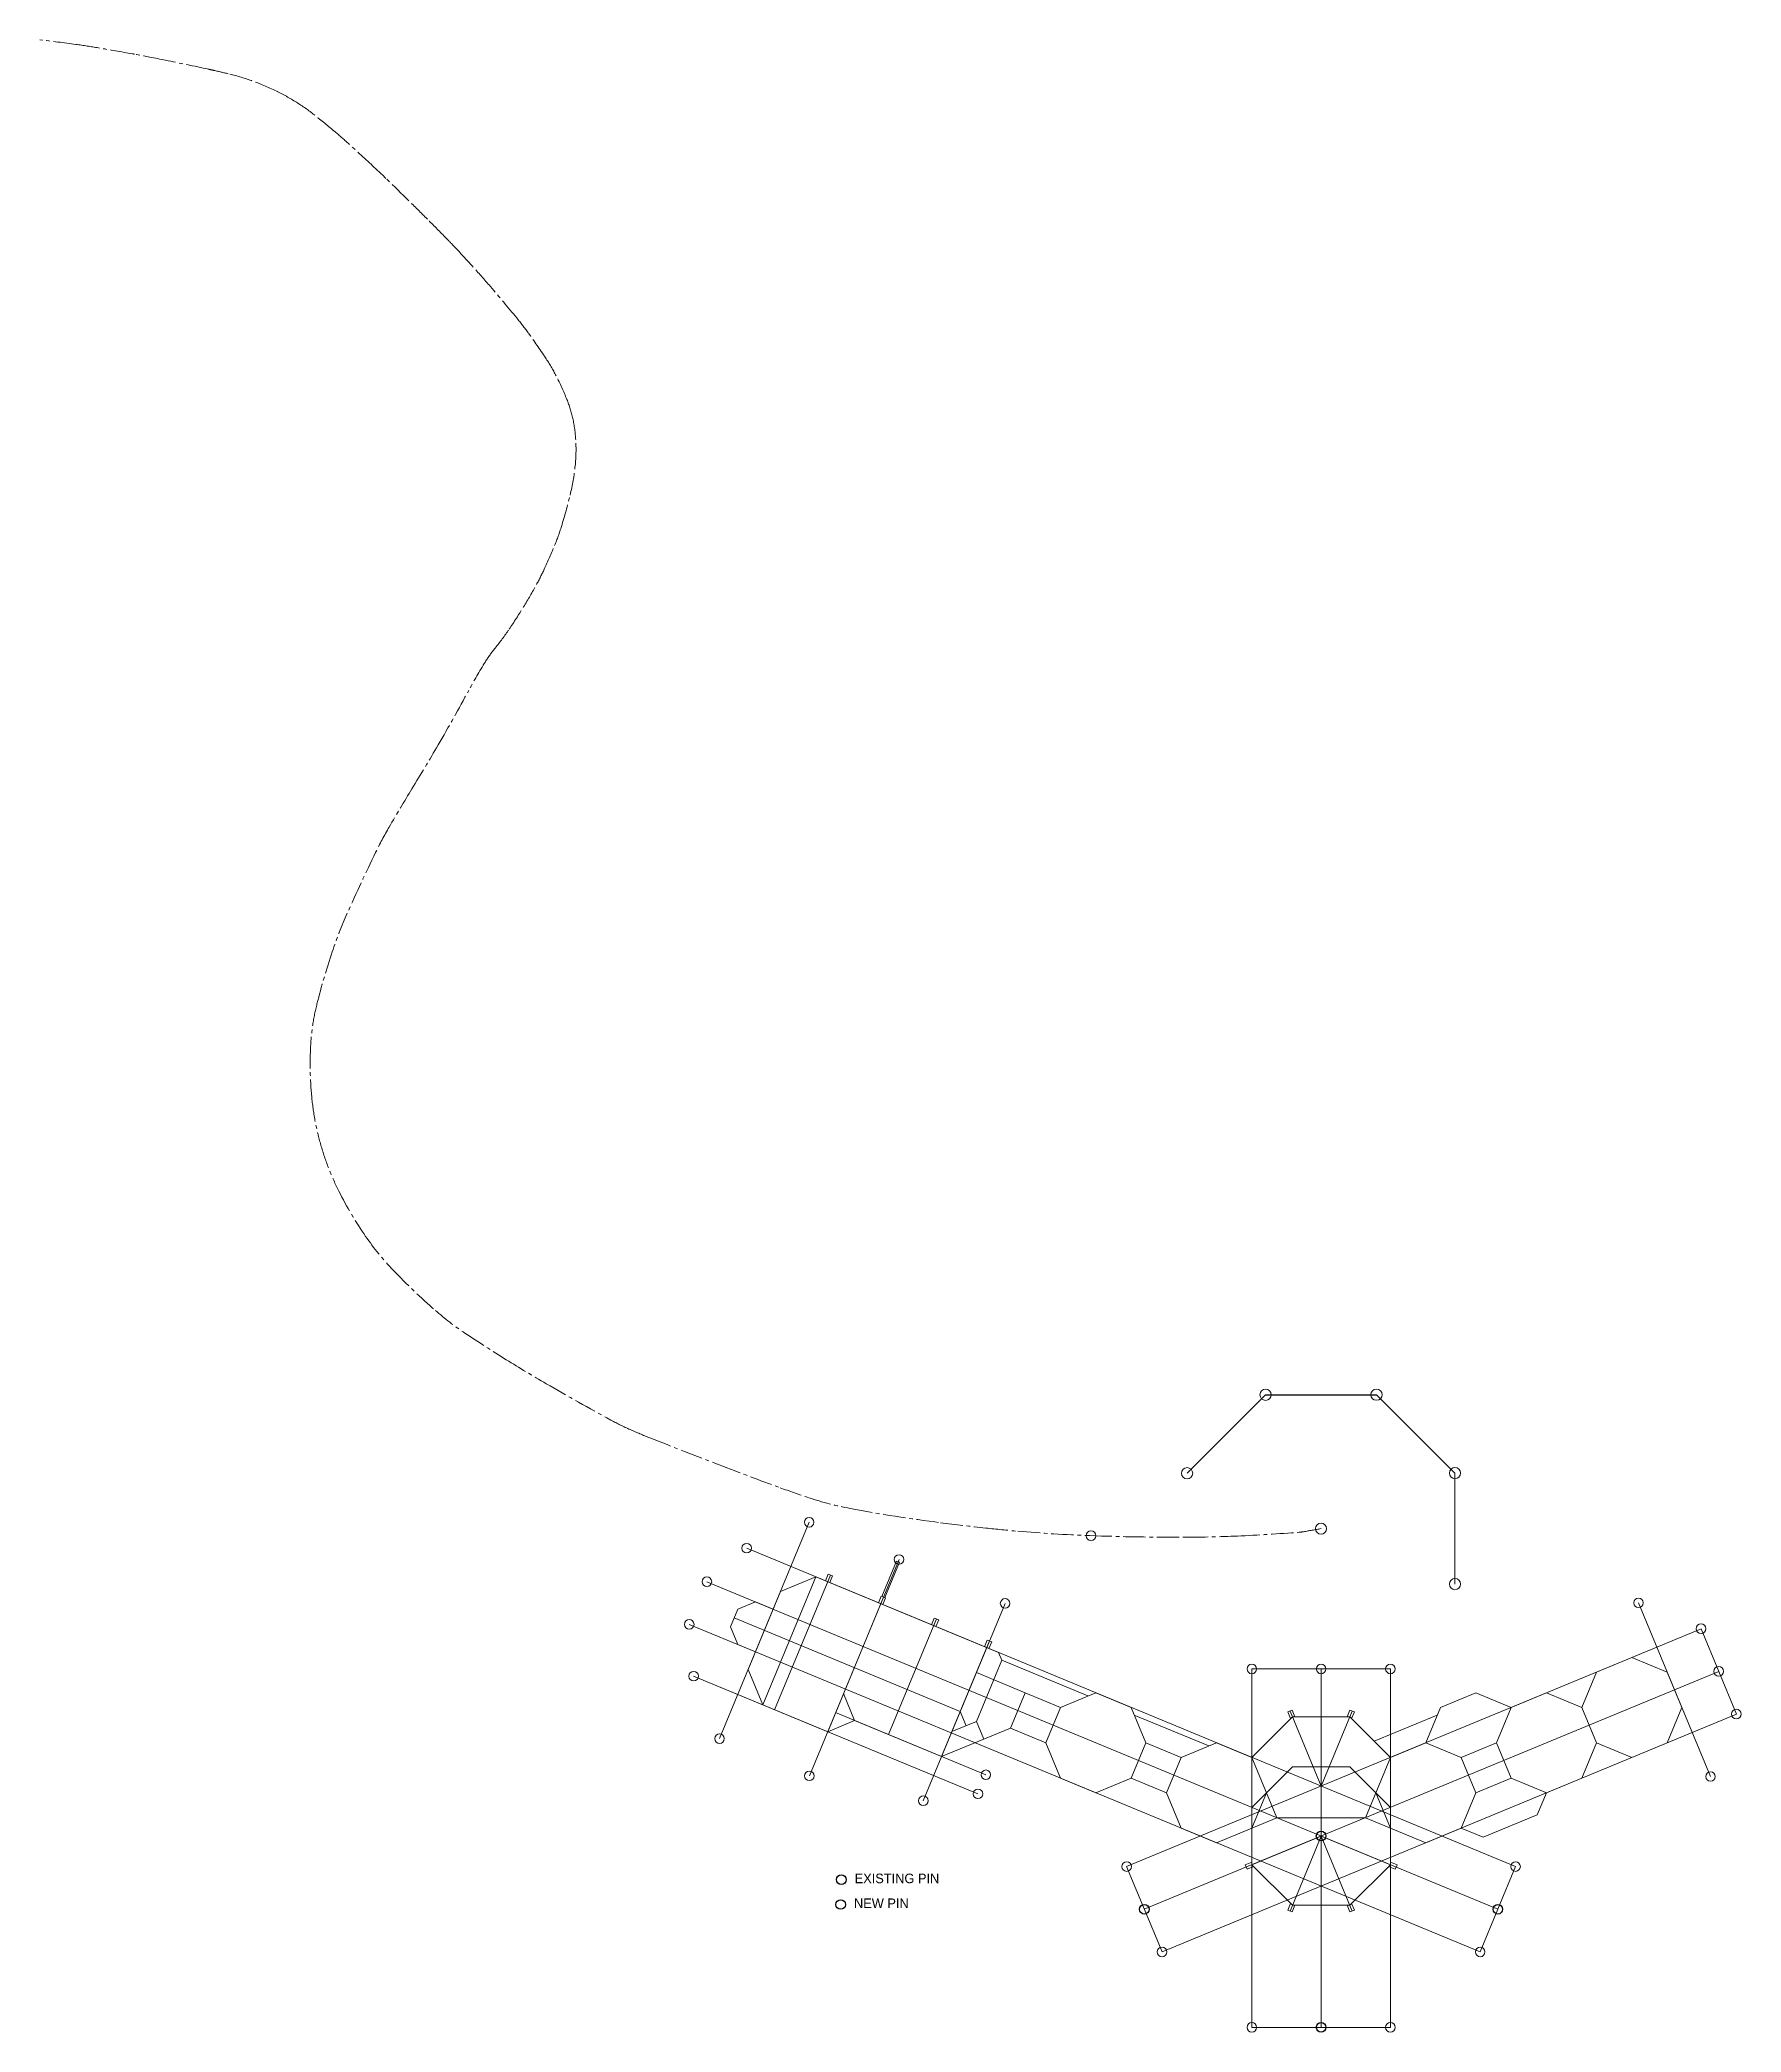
# Model space of a CAD drawing. Header units: inches. Extents: x 903 to 9790, y 832 to 6304.
# Drawn here: x 903 to 5171, y 1306 to 6304 of the extents above; entities that cross this region are included whole.
import ezdxf

# ---------------------------------------------------------------- set-up
doc = ezdxf.new("R2010")
doc.units = ezdxf.units.IN
doc.header["$MEASUREMENT"] = 0
doc.linetypes.add('CENTER', pattern=[2, 1.25, -0.25, 0.25, -0.25])
doc.linetypes.add('CENTER2', pattern=[1.125, 0.75, -0.125, 0.125, -0.125])
for name, color, linetype, lineweight in [('ARCHENT RD', 3, 'CENTER', 20), ('D-CL', 5, 'CENTER2', 9), ('GRID LAYOUT', 1, 'Continuous', 9), ('REFERENCE', 6, 'Continuous', 9)]:
    doc.layers.add(name, color=color, linetype=linetype, lineweight=lineweight)
doc.layers.add('DIMENSIONS', color=3, linetype='Continuous')

msp = doc.modelspace()

# ---------------------------------------------------------------- texts
at = {"layer": 'DIMENSIONS', "color": 7, "char_height": 24, "width": 451.2271, "attachment_point": 1}
for s, insert in [('EXISTING PIN', (2947.26, 1703.67)), ('NEW PIN', (2945.58, 1641.35))]:
    msp.add_mtext(s, dxfattribs=dict(at, insert=insert))

# ---------------------------------------------------------------- blocks, each defined once
blk = doc.blocks.new('F-LGPIN')
at = {"linetype": 'Continuous'}
blk.add_circle((0, 0), 0.0391, dxfattribs=at)

# ---------------------------------------------------------------- linework, layer by layer
at = {"layer": 'ARCHENT RD', "color": 7, "linetype": 'Continuous', "lineweight": 30, "ltscale": 7.5}
for p, q in [((3781.15, 2708.29), (3977.95, 2905.15)), ((3977.95, 2905.15), (4256.31, 2905.2)), ((4256.31, 2905.2), (4453.17, 2708.4))]:
    msp.add_line(p, q, dxfattribs=at)
at = {"layer": 'ARCHENT RD', "color": 7, "linetype": 'Continuous', "ltscale": 7.5}
msp.add_line((4453.17, 2708.4), (4453.21, 2430.05), dxfattribs=at)
at = {"layer": 'D-CL', "ltscale": 75}
msp.add_lwpolyline([(903.23, 6304.32, -0.0056033), (993.58, 6292.95, -0.008918), (1050.12, 6284.16, -0.000153), (1135.9, 6269.22, -0.0028421), (1140.51, 6268.39, -0.0040933), (1218.25, 6253.26, -0.0029399), (1326.19, 6230.67, -0.0033858), (1340.29, 6227.53, -0.0013549), (1375.45, 6219.36, -0.0286625), (1434, 6201.98, -0.026154), (1495.68, 6176.05, -0.0270474), (1546.68, 6147.89, -0.0284112), (1591.96, 6115.88, -0.0065573), (1643.8, 6073.51, -0.010106), (1676.5, 6044.91, -0.0024596), (1742.21, 5984.46, -0.0054371), (1771.51, 5956.65, -0.001785), (1827.41, 5902.02, -0.0020688), (1875.28, 5854.51, -0.0016039), (1919.24, 5810.23, -0.0031274), (1941.57, 5787.3, -0.0055095), (1950.31, 5778.02, -0.0012657), (1987.78, 5737.11, -0.0076878), (2033.66, 5685.17, -0.0051969), (2099.54, 5606.62, -0.0156534), (2128.2, 5569.4, -0.0095984), (2171.81, 5506.42, -0.0280214), (2198.37, 5461.13, -0.0227023), (2225.31, 5402.22, -0.0420362), (2240.16, 5354.15, -0.0392039), (2247.54, 5300.72, -0.0400782), (2246.16, 5235.92, -0.0347767), (2233.46, 5162.36, -0.0144204), (2211.74, 5083.67, -0.0231369), (2194.56, 5035.77, -0.0110079), (2168.6, 4976.47, -0.0164101), (2149.02, 4937.7, -0.0121624), (2116.72, 4881.88, -0.0116805), (2080.35, 4825.44, -0.0218043), (2045.27, 4778.26, 0.0305683), (2020.83, 4744.15, 0.0171068), (1979.02, 4672.21, -0.0090772), (1902.42, 4535.4, -0.0049667), (1836.58, 4425.17, 0.0057138), (1779.48, 4329.27, 0.018216), (1745.48, 4265.39, 0.0078585), (1674.51, 4113.45, 0.0247213), (1636.6, 4016.24, 0.0189771), (1598.46, 3885.82, 0.0486043), (1582.53, 3779.95, 0.0388436), (1585.93, 3646.15, 0.0454915), (1609.18, 3527.76, 0.0456078), (1653.38, 3415.82, 0.0337717), (1720.48, 3302.52, 0.0408294), (1789.33, 3218.04, 0.0212393), (1895.44, 3116.62, 0.0333434), (1969.7, 3059.72, 0.0075803), (2073.26, 2993.06, 0.0079877), (2173.46, 2932.89, 0.0060247), (2336, 2841.39, 0.0209991), (2384, 2817.68, 0.0098043), (2433.32, 2797, 0.0028108), (2607.1, 2729.22, 0.0037355), (2760.07, 2671.85, 0.0079628), (2832.44, 2646.63, 0.0330616), (2935.74, 2619.88, 0.0153607), (3162.4, 2584.1, 0.0040219), (3275.93, 2570.67, 0.0056989), (3356.22, 2562.74, 0.0127422), (3536.56, 2551.65, 0.0095455), (3777.7, 2547.57, 0.0104841), (3907.53, 2550.58, 0.0087616), (4062.63, 2560.15, 0.0212351), (4072.86, 2561.4, 0.0048614), (4117.15, 2569.18)], format="xyb", dxfattribs=at)
at = {"layer": 'GRID LAYOUT'}
for p, q in [((2746.5, 2114.91), (2886.42, 2452.72)), ((2873.99, 2438.39), (2880.88, 2455.02)), ((2880.88, 2455.02), (2891.97, 2450.43)), ((2885.08, 2433.8), (2891.97, 2450.43)), ((3015.77, 2399.15), (3052.5, 2487.84)), ((3023.16, 2396.09), (3059.9, 2484.78)), ((3052.5, 2487.84), (3059.9, 2484.78)), ((2680.19, 2215.85), (2761.28, 2411.6)), ((2716.93, 2127.16), (2849.97, 2448.34)), ((2761.28, 2411.6), (2849.97, 2448.34)), ((2849.97, 2448.34), (3308.22, 2258.53)), ((3007.03, 2383.28), (3013.92, 2399.91)), ((3013.92, 2399.91), (3025.01, 2395.32)), ((2635.85, 2322.91), (2654.22, 2367.26)), ((2654.22, 2367.26), (2698.56, 2385.62)), ((2698.56, 2385.62), (2742.91, 2367.26)), ((2879.54, 2059.8), (3019.46, 2397.62)), ((3018.12, 2378.69), (3025.01, 2395.32)), ((2654.22, 2278.56), (2635.85, 2322.91)), ((2645.03, 2345.08), (3212.13, 2110.18)), ((3032.38, 2052.52), (3152.5, 2342.51)), ((3140.07, 2328.18), (3146.96, 2344.81)), ((3146.96, 2344.81), (3158.04, 2340.21)), ((3151.16, 2323.58), (3158.04, 2340.21)), ((2654.22, 2278.56), (2698.56, 2260.19)), ((3165.42, 1997.41), (3285.54, 2287.4)), ((3273.11, 2273.07), (3280, 2289.7)), ((3280, 2289.7), (3291.08, 2285.11)), ((3284.19, 2268.48), (3291.08, 2285.11)), ((3316.27, 2239.08), (3308.22, 2258.53)), ((2716.93, 2127.16), (2680.19, 2215.85)), ((3316.27, 2239.08), (3252.65, 2085.5)), ((3252.67, 2208.06), (3374.63, 2157.54)), ((3316.27, 2239.08), (3532.57, 2149.49)), ((4771.36, 2120.81), (4808.1, 2209.5)), ((4808.1, 2209.5), (4896.79, 2246.24)), ((4896.79, 2246.24), (4985.49, 2209.5)), ((5022.22, 2120.81), (4985.49, 2209.5)), ((2947.15, 2087.87), (2919.15, 2155.45)), ((3337.89, 2068.85), (3374.63, 2157.54)), ((3337.89, 2068.85), (3374.63, 2157.54)), ((3374.63, 2157.54), (3463.32, 2120.81)), ((3463.32, 2120.81), (3552.01, 2157.54)), ((3552.01, 2157.54), (3640.7, 2120.81)), ((4416.59, 2120.81), (4505.29, 2157.54)), ((4505.29, 2157.54), (4593.98, 2120.81)), ((4593.98, 2120.81), (4682.67, 2157.54)), ((4682.67, 2157.54), (4771.36, 2120.81)), ((2716.93, 2127.16), (2879.54, 2059.8)), ((3226.79, 2074.79), (3212.13, 2110.18)), ((3426.58, 2032.11), (3463.32, 2120.81)), ((3677.44, 2032.11), (3640.7, 2120.81)), ((3648.76, 2101.36), (3835.38, 2024.06)), ((4033.86, 2109.24), (4044.95, 2113.83)), ((4033.86, 2109.24), (4040.75, 2092.61)), ((4039.4, 2111.53), (4117.34, 1923.38)), ((4044.95, 2113.83), (4051.84, 2097.2)), ((4195.28, 2111.53), (4117.34, 1923.38)), ((4189.74, 2113.83), (4182.85, 2097.2)), ((4189.74, 2113.83), (4200.82, 2109.24)), ((4200.82, 2109.24), (4193.93, 2092.61)), ((4250.6, 2035.94), (4408.54, 2101.36)), ((4379.86, 2032.11), (4416.59, 2120.81)), ((4557.24, 2032.11), (4593.98, 2120.81)), ((4808.1, 2032.11), (4771.36, 2120.81)), ((4985.49, 2032.11), (5022.22, 2120.81)), ((2879.54, 2059.8), (2947.17, 2087.82)), ((2947.17, 2087.82), (3165.42, 1997.41)), ((3165.42, 1997.41), (3337.89, 2068.85)), ((3191.4, 2060.13), (3252.65, 2085.5)), ((3271.02, 2041.16), (3252.65, 2085.5)), ((3337.89, 2068.85), (3426.58, 2032.11)), ((3943.52, 1995.38), (4045.34, 2097.2)), ((4045.34, 2097.2), (4189.34, 2097.2)), ((4189.34, 2097.2), (4291.16, 1995.38)), ((3463.32, 1943.42), (3426.58, 2032.11)), ((3640.7, 1943.42), (3677.44, 2032.11)), ((3677.44, 2032.11), (3766.13, 1995.38)), ((3766.13, 1995.38), (3854.83, 2032.11)), ((3854.83, 2032.11), (3943.52, 1995.38)), ((4291.16, 1995.38), (4379.86, 2032.11)), ((4379.86, 2032.11), (4468.55, 1995.38)), ((4468.55, 1995.38), (4557.24, 2032.11)), ((4593.98, 1943.42), (4557.24, 2032.11)), ((4771.36, 1943.42), (4808.1, 2032.11)), ((4896.79, 1995.38), (4808.1, 2032.11)), ((4896.79, 1995.38), (4985.49, 2032.11)), ((3729.4, 1906.68), (3766.13, 1995.38)), ((4006.23, 1843.97), (3943.52, 1995.38)), ((3943.52, 1869.95), (4045.34, 1971.77)), ((4045.34, 1971.77), (4189.34, 1971.77)), ((4189.34, 1971.77), (4291.16, 1869.95)), ((4228.45, 1843.97), (4291.16, 1995.38)), ((4505.29, 1906.68), (4468.55, 1995.38)), ((3463.32, 1943.42), (3552.01, 1906.68)), ((3552.01, 1906.68), (3640.7, 1943.42)), ((3640.7, 1943.42), (3729.4, 1906.68)), ((3766.13, 1817.99), (3729.4, 1906.68)), ((3943.52, 1817.99), (3980.26, 1906.68)), ((4291.16, 1817.99), (4254.43, 1906.68)), ((4468.55, 1817.99), (4505.29, 1906.68)), ((4505.29, 1906.68), (4593.98, 1943.42)), ((4593.98, 1943.42), (4682.67, 1906.68)), ((4659.71, 1851.25), (4682.67, 1906.68)), ((4682.67, 1906.68), (4771.36, 1943.42)), ((3943.52, 1869.95), (3943.52, 1725.95)), ((4291.16, 1725.95), (4291.16, 1869.95)), ((4523.98, 1795.03), (4659.71, 1851.25)), ((3766.13, 1817.99), (3854.83, 1781.25)), ((3854.83, 1781.25), (4006.23, 1843.97)), ((4006.23, 1843.97), (4228.45, 1843.97)), ((4228.45, 1843.97), (4379.86, 1781.25)), ((4379.86, 1781.25), (4468.55, 1817.99)), ((4468.55, 1817.99), (4523.98, 1795.03)), ((4117.34, 1797.95), (3943.52, 1725.95)), ((4117.34, 1797.95), (4039.4, 1609.79)), ((4117.34, 1797.95), (4195.28, 1609.79)), ((4117.34, 1797.95), (4291.16, 1725.95)), ((3943.52, 1732.44), (3926.89, 1725.55)), ((3926.89, 1725.55), (3931.48, 1714.47)), ((3948.11, 1721.35), (3931.48, 1714.47)), ((3943.52, 1725.95), (4045.34, 1624.12)), ((4189.34, 1624.12), (4291.16, 1725.95)), ((4286.57, 1721.35), (4303.2, 1714.47)), ((4291.16, 1732.44), (4307.79, 1725.55)), ((4303.2, 1714.47), (4307.79, 1725.55)), ((4040.75, 1628.72), (4033.86, 1612.09)), ((4033.86, 1612.09), (4044.95, 1607.49)), ((4051.84, 1624.12), (4044.95, 1607.49)), ((4045.34, 1624.12), (4189.34, 1624.12)), ((4182.85, 1624.12), (4189.74, 1607.49)), ((4189.74, 1607.49), (4200.82, 1612.09)), ((4193.93, 1628.72), (4200.82, 1612.09))]:
    msp.add_line(p, q, dxfattribs=at)
at = {"layer": 'GRID LAYOUT', "color": 6}
for p, q in [((4560.8, 1614.26), (2576.61, 2436.14)), ((3673.88, 1614.26), (5114.72, 2211.08)), ((3943.52, 2217.2), (3943.52, 1317.95)), ((4117.34, 2217.2), (4117.34, 1317.95)), ((4291.16, 2217.2), (4291.16, 1317.95))]:
    msp.add_line(p, q, dxfattribs=at)
at = {"layer": 'REFERENCE'}
for p, q in [((2608.3, 2042.27), (2833.18, 2585.18)), ((2676.39, 2520.24), (4605.15, 1721.32)), ((2833.61, 1948.94), (3058.5, 2491.85)), ((3119.5, 1886.55), (3324.57, 2381.64)), ((5094.12, 1947.23), (4913.59, 2383.08)), ((2698.56, 2260.19), (2532.27, 2329.08)), ((5070.38, 2318.14), (3629.53, 1721.32)), ((5159.07, 2104.01), (5070.38, 2318.14)), ((2698.56, 2260.19), (4516.46, 1507.2)), ((3943.52, 2217.2), (4291.16, 2217.2)), ((2879.54, 2059.8), (2543.35, 2199.05)), ((3256.57, 1903.9), (2543.35, 2199.05)), ((3276.38, 1951.73), (2899.35, 2107.64)), ((5159.07, 2104.01), (3718.23, 1507.2)), ((3718.23, 1507.2), (3629.53, 1721.32)), ((4516.46, 1507.2), (4605.15, 1721.32)), ((3943.52, 1317.95), (4291.16, 1317.95))]:
    msp.add_line(p, q, dxfattribs=at)
for centre in [(2833.18, 2585.18), (3540.03, 2551.52), (2676.39, 2520.24), (3058.5, 2491.85), (2576.61, 2436.14), (3324.57, 2381.64), (4913.59, 2383.08), (2532.27, 2329.08), (5070.38, 2318.14), (2543.35, 2199.05), (3943.52, 2217.2), (4117.34, 2217.2), (4291.16, 2217.2), (5114.72, 2211.08), (5159.07, 2104.01), (2608.3, 2042.27), (2833.61, 1948.94), (3276.38, 1951.73), (5094.12, 1947.23), (3256.57, 1903.9), (3119.5, 1886.55), (3629.53, 1721.32), (4605.15, 1721.32), (3718.23, 1507.2), (4516.46, 1507.2), (3943.52, 1317.95), (4291.16, 1317.95)]:
    msp.add_circle(centre, 12, dxfattribs=at)
at = {"layer": 'REFERENCE', "color": 20, "lineweight": 25}
for centre in [(4117.34, 1797.95), (2913.88, 1688.54), (3673.88, 1614.26), (4560.8, 1614.26), (4117.34, 1317.95)]:
    msp.add_circle(centre, 12, dxfattribs=at)
at = {"layer": 'REFERENCE', "color": 6, "lineweight": 25}
msp.add_circle((2912.2, 1626.22), 12, dxfattribs=at)

# ---------------------------------------------------------------- block references
at = {"layer": 'REFERENCE', "color": 6, "xscale": 359.9856000000019, "yscale": 359.9856, "zscale": 359.9855999999982, "rotation": 4.367222222223363}
for p in [(3977.95, 2905.15, -48406.06), (4256.31, 2905.2, -48406.06), (3781.15, 2708.29, -48406.06), (4453.17, 2708.4, -48406.06), (4453.21, 2430.05, -48406.06)]:
    msp.add_blockref('F-LGPIN', p, dxfattribs=at)
at = {"layer": 'REFERENCE', "xscale": 359.9856000000019, "yscale": 359.9856, "zscale": 359.9855999999982, "rotation": 4.367222222223363}
msp.add_blockref('F-LGPIN', (4117.15, 2569.18, -48406.06), dxfattribs=at)

msp.set_redraw_order([(e.dxf.handle, doc.entitydb.next_handle()) for e in msp.query("TEXT MTEXT ATTDEF DIMENSION ARC_DIMENSION")])  # texts and dimensions are drawn at this point

doc.saveas('drawing.dxf')
